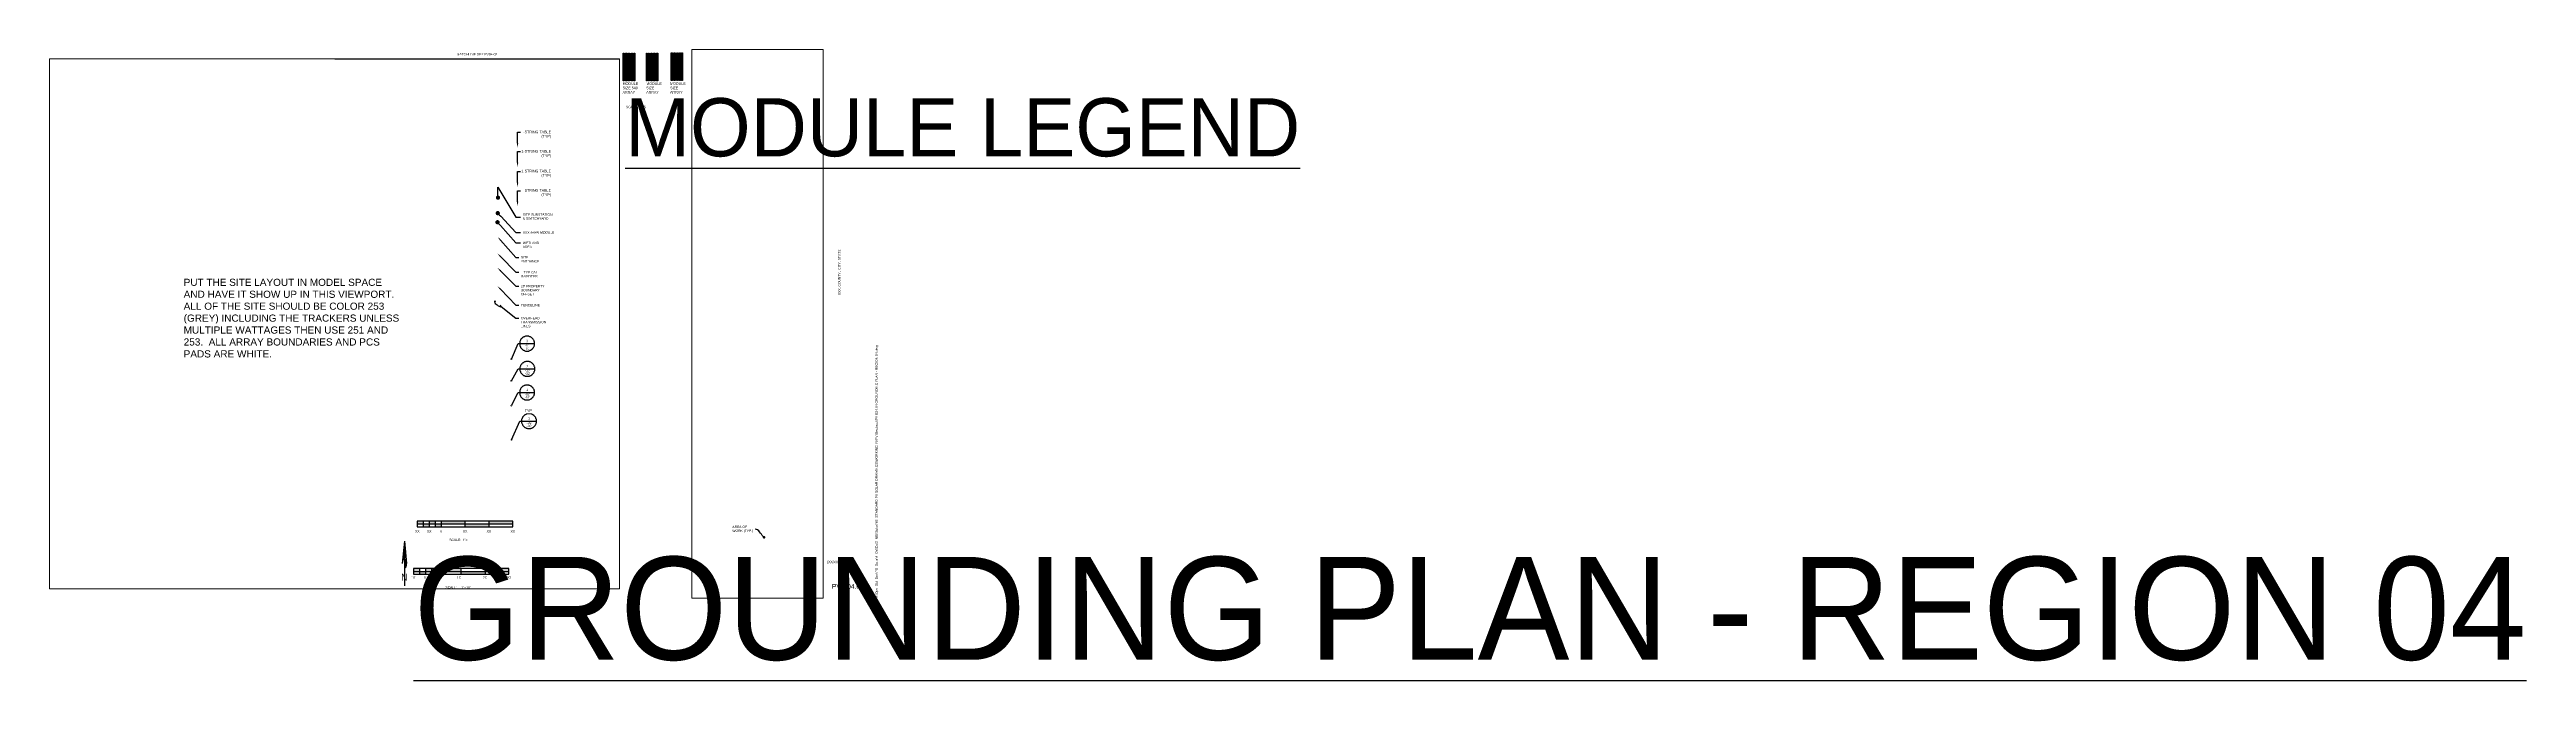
# Paper-space layout 'PV.E04.04 GROUNDING PLAN - REGION 04' of a CAD drawing. Header units: feet. Extents: x 0 to 104, y -3 to 23.
import ezdxf
from ezdxf import colors
from ezdxf.entities.mleader import LeaderData, LeaderLine
from ezdxf.enums import TextEntityAlignment as Align
from ezdxf.math import Vec2, Vec3

# ---------------------------------------------------------------- set-up
doc = ezdxf.new("R2018")
doc.units = ezdxf.units.FT
doc.header["$MEASUREMENT"] = 0
doc.set_wipeout_variables(frame=1)
doc.linetypes.add('PHANTOM', pattern=[0.5, 0.25, -0.05, 0.05, -0.05, 0.05, -0.05])
for name, color, linetype in [('G-ANNO-TEXT', 1, 'Continuous'), ('G-ANNO-TTBL', 1, 'Continuous'), ('G-MATC-LINE', 6, 'PHANTOM'), ('JINKO 535', 253, 'Continuous'), ('JINKO 540', 250, 'Continuous'), ('RISEN', 251, 'Continuous')]:
    doc.layers.add(name, color=color, linetype=linetype)
doc.layers.add('G-NPLT', color=67, linetype='Continuous', plot=False)
doc.layers.add('VP', color=31, linetype='Continuous', plot=False)
doc.styles.add('NEI-A', font='arial.ttf')
doc.styles.get("Standard").update_dxf_attribs({"font": 'arial.ttf'})

# ---------------------------------------------------------------- blocks, each defined once
blk = doc.blocks.new('_Dot')
at = {"color": 0, "linetype": 'ByBlock', "lineweight": -2}
blk.add_line((-0.5, 0), (-1, 0), dxfattribs=at)
at = {"color": 0, "linetype": 'ByBlock', "const_width": 0.5}
blk.add_lwpolyline([(-0.25, 0, 1), (0.25, 0, 1)], format="xyb", close=True, dxfattribs=at)
blk = doc.blocks.new('Equipment Callout Arrowhead')
at = {"color": 0}
blk.add_ellipse((0, 0), major_axis=(0.99, 0), ratio=0.28679, start_param=-0.799881, end_param=3.941473, dxfattribs=at)
blk = doc.blocks.new('NEI-DETAILCALLOUT')
at = {"transparency": 16777216}
blk.add_wipeout([(-0.31, -0.01), (-0.31, -0.03), (-0.31, -0.05), (-0.31, -0.07), (-0.3, -0.09), (-0.29, -0.11), (-0.29, -0.12), (-0.28, -0.14), (-0.27, -0.16), (-0.26, -0.18), (-0.25, -0.19), (-0.23, -0.21), (-0.22, -0.22), (-0.21, -0.23), (-0.19, -0.25), (-0.18, -0.26), (-0.16, -0.27), (-0.14, -0.28), (-0.12, -0.29), (-0.11, -0.29), (-0.09, -0.3), (-0.07, -0.31), (-0.05, -0.31), (-0.03, -0.31), (-0.01, -0.31), (0.01, -0.31), (0.03, -0.31), (0.05, -0.31), (0.07, -0.31), (0.09, -0.3), (0.11, -0.29), (0.12, -0.29), (0.14, -0.28), (0.16, -0.27), (0.18, -0.26), (0.19, -0.25), (0.21, -0.23), (0.22, -0.22), (0.23, -0.21), (0.25, -0.19), (0.26, -0.18), (0.27, -0.16), (0.28, -0.14), (0.29, -0.12), (0.29, -0.11), (0.3, -0.09), (0.31, -0.07), (0.31, -0.05), (0.31, -0.03), (0.31, -0.01), (0.31, 0.01), (0.31, 0.03), (0.31, 0.05), (0.31, 0.07), (0.3, 0.09), (0.29, 0.11), (0.29, 0.12), (0.28, 0.14), (0.27, 0.16), (0.26, 0.18), (0.25, 0.19), (0.23, 0.21), (0.22, 0.22), (0.21, 0.23), (0.19, 0.25), (0.18, 0.26), (0.16, 0.27), (0.14, 0.28), (0.12, 0.29), (0.11, 0.29), (0.09, 0.3), (0.07, 0.31), (0.05, 0.31), (0.03, 0.31), (0.01, 0.31), (-0.01, 0.31), (-0.03, 0.31), (-0.05, 0.31), (-0.07, 0.31), (-0.09, 0.3), (-0.11, 0.29), (-0.12, 0.29), (-0.14, 0.28), (-0.16, 0.27), (-0.18, 0.26), (-0.19, 0.25), (-0.21, 0.23), (-0.22, 0.22), (-0.23, 0.21), (-0.25, 0.19), (-0.26, 0.18), (-0.27, 0.16), (-0.28, 0.14), (-0.29, 0.12), (-0.29, 0.11), (-0.3, 0.09), (-0.31, 0.07), (-0.31, 0.05), (-0.31, 0.03), (-0.31, 0.01)], dxfattribs=at)
blk.add_line((-0.31, 0), (0.31, 0), dxfattribs=at)
at = {"transparency": 16777216, "flags": 128}
blk.add_lwpolyline([(-0.31, -0.01), (-0.31, -0.03), (-0.31, -0.05), (-0.31, -0.07), (-0.3, -0.09), (-0.29, -0.11), (-0.29, -0.12), (-0.28, -0.14), (-0.27, -0.16), (-0.26, -0.18), (-0.25, -0.19), (-0.23, -0.21), (-0.22, -0.22), (-0.21, -0.23), (-0.19, -0.25), (-0.18, -0.26), (-0.16, -0.27), (-0.14, -0.28), (-0.12, -0.29), (-0.11, -0.29), (-0.09, -0.3), (-0.07, -0.31), (-0.05, -0.31), (-0.03, -0.31), (-0.01, -0.31), (0.01, -0.31), (0.03, -0.31), (0.05, -0.31), (0.07, -0.31), (0.09, -0.3), (0.11, -0.29), (0.12, -0.29), (0.14, -0.28), (0.16, -0.27), (0.18, -0.26), (0.19, -0.25), (0.21, -0.23), (0.22, -0.22), (0.23, -0.21), (0.25, -0.19), (0.26, -0.18), (0.27, -0.16), (0.28, -0.14), (0.29, -0.12), (0.29, -0.11), (0.3, -0.09), (0.31, -0.07), (0.31, -0.05), (0.31, -0.03), (0.31, -0.01), (0.31, 0.01), (0.31, 0.03), (0.31, 0.05), (0.31, 0.07), (0.3, 0.09), (0.29, 0.11), (0.29, 0.12), (0.28, 0.14), (0.27, 0.16), (0.26, 0.18), (0.25, 0.19), (0.23, 0.21), (0.22, 0.22), (0.21, 0.23), (0.19, 0.25), (0.18, 0.26), (0.16, 0.27), (0.14, 0.28), (0.12, 0.29), (0.11, 0.29), (0.09, 0.3), (0.07, 0.31), (0.05, 0.31), (0.03, 0.31), (0.01, 0.31), (-0.01, 0.31), (-0.03, 0.31), (-0.05, 0.31), (-0.07, 0.31), (-0.09, 0.3), (-0.11, 0.29), (-0.12, 0.29), (-0.14, 0.28), (-0.16, 0.27), (-0.18, 0.26), (-0.19, 0.25), (-0.21, 0.23), (-0.22, 0.22), (-0.23, 0.21), (-0.25, 0.19), (-0.26, 0.18), (-0.27, 0.16), (-0.28, 0.14), (-0.29, 0.12), (-0.29, 0.11), (-0.3, 0.09), (-0.31, 0.07), (-0.31, 0.05), (-0.31, 0.03), (-0.31, 0.01)], close=True, dxfattribs=at)
at = {"transparency": 16777216, "style": 'NEI-A'}
blk.add_attdef('VIEWNUMBER', text='', height=0.1, dxfattribs=at).set_placement((0, 0.03), align=Align.BOTTOM_CENTER)
for p in [(0, -0.02), (0, -0.15)]:
    blk.add_attdef('SHEETNUMBER', text='', height=0.1, dxfattribs=at).set_placement(p, align=Align.TOP_CENTER)
blk = doc.blocks.new('_DotSmall')
at = {"color": 0, "linetype": 'ByBlock', "const_width": 0.5}
blk.add_lwpolyline([(-0.0625, 0, 1), (0.0625, 0, 1)], format="xyb", close=True, dxfattribs=at)
blk = doc.blocks.new('1P87@52DEG F TR ID3 PVBlock')
blk.add_lwpolyline([(-7, 6), (0, 6), (0, -328), (-7, -328)], close=True)
blk = doc.blocks.new('TITLE NAME')
at = {"lineweight": 30, "flags": 104}
blk.add_attdef('TITLE_NAME', text='', height=0.25, dxfattribs=at).set_placement((-0.03, 0.21), align=Align.BOTTOM_LEFT)
at = {"style": 'NEI-A'}
for tag, p in [('SCALE:', (0, 0)), ('1"_=_', (0.56, 0))]:
    blk.add_attdef(tag, text='', height=0.1, dxfattribs=at).set_placement(p, align=Align.BOTTOM_LEFT)
blk = doc.blocks.new('TITLE NAME W_O SCALE')
at = {"lineweight": 30, "flags": 104}
blk.add_attdef('TITLE_NAME', text='', height=0.2, dxfattribs=at).set_placement((-0.03, 0.21), align=Align.BOTTOM_LEFT)
at = {"style": 'NEI-A'}
for tag, p in [('SCALE:', (0, 0)), ('1"_=_', (0.56, 0))]:
    blk.add_attdef(tag, text='', height=0.1, dxfattribs=at).set_placement(p, align=Align.BOTTOM_LEFT)
blk = doc.blocks.new('SUB_BLOCK-SCALE_1')
h = blk.add_hatch(color=256)
h.dxf.hatch_style = 1
h.paths.add_polyline_path([(-2, 0.12), (-2, 0), (-1.75, 0), (-1.75, 0.12)])
h.paths.add_polyline_path([(-1.75, 0), (-1.75, -0.12), (-1.5, -0.12), (-1.5, 0)])
h.paths.add_polyline_path([(-1.25, 0.12), (-1.5, 0.12), (-1.5, 0), (-1.25, 0)])
h.paths.add_polyline_path([(-1.25, 0), (-1.25, -0.12), (-1, -0.12), (-1, 0)])
h.paths.add_polyline_path([(0, 0), (0, 0.12), (-1, 0.12), (-1, 0)])
h.paths.add_polyline_path([(1, -0.12), (1, 0), (0, 0), (0, -0.12)])
h.paths.add_polyline_path([(1, 0.12), (1, 0), (2, 0), (2, 0.12)])
for p, q in [((-2, 0), (2, 0)), ((-1.75, 0.12), (-1.75, -0.12)), ((-1.5, 0.12), (-1.5, -0.12)), ((-1.25, 0.12), (-1.25, -0.12)), ((-1, 0.12), (-1, -0.12)), ((0, -0.12), (0, 0.12))]:
    blk.add_line(p, q)
at = {"color": 0, "linetype": 'ByBlock', "lineweight": -2}
blk.add_line((1, 0.12), (1, -0.12), dxfattribs=at)
blk.add_lwpolyline([(-2, 0.12), (-2, -0.12), (2, -0.12), (2, 0.12)], close=True, dxfattribs=at)
at = {"insert": (-0.66, -0.67), "char_height": 0.1, "width": 0.4822, "attachment_point": 4, "style": 'NEI-A'}
blk.add_mtext('\\pxql;SCALE:', dxfattribs=at)
at = {"linetype": 'ByBlock', "lineweight": -2, "style": 'NEI-A', "flags": 8}
for tag, p in [('#1', (-2, -0.26)), ('#2', (-1.5, -0.26)), ('#3', (-1, -0.26)), ('#4', (0, -0.26)), ('#5', (1, -0.26)), ('#6', (2, -0.26))]:
    blk.add_attdef(tag, text='', height=0.1, dxfattribs=at).set_placement(p, align=Align.MIDDLE_CENTER)
blk.add_attdef('SCALE', text='', height=0.1, dxfattribs=at).set_placement((0, -0.67), align=Align.MIDDLE_LEFT)
blk = doc.blocks.new('*U17')
ref = blk.add_blockref('SUB_BLOCK-SCALE_1', (0, 0))
ref.add_attrib('#1', "10'", dxfattribs={"linetype": 'ByBlock', "lineweight": -2, "height": 0.1, "style": 'NEI-A', "flags": 8}).set_placement((-2, -0.26), align=Align.MIDDLE)
ref.add_attrib('#2', "5'", dxfattribs={"linetype": 'ByBlock', "lineweight": -2, "height": 0.1, "style": 'NEI-A', "flags": 8}).set_placement((-1.5, -0.26), align=Align.MIDDLE)
ref.add_attrib('#3', '0', dxfattribs={"linetype": 'ByBlock', "lineweight": -2, "height": 0.1, "style": 'NEI-A', "flags": 8}).set_placement((-1, -0.26), align=Align.MIDDLE)
ref.add_attrib('#4', "10'", dxfattribs={"linetype": 'ByBlock', "lineweight": -2, "height": 0.1, "style": 'NEI-A', "flags": 8}).set_placement((-0.09, -0.26), align=Align.MIDDLE)
ref.add_attrib('#5', "20'", dxfattribs={"linetype": 'ByBlock', "lineweight": -2, "height": 0.1, "style": 'NEI-A', "flags": 8}).set_placement((1, -0.26), align=Align.MIDDLE)
ref.add_attrib('#6', "30'", dxfattribs={"linetype": 'ByBlock', "lineweight": -2, "height": 0.1, "style": 'NEI-A', "flags": 8}).set_placement((2, -0.26), align=Align.MIDDLE)
ref.add_attrib('SCALE', '1"=10\'', dxfattribs={"linetype": 'ByBlock', "lineweight": -2, "height": 0.1, "style": 'NEI-A', "flags": 8}).set_placement((0, -0.67), align=Align.MIDDLE_LEFT)
blk = doc.blocks.new('NORTH ARROW VERTICAL')
h = blk.add_hatch(color=0)
h.paths.add_polyline_path([(-0.029, 0.337, -0.067391), (-0.022, 0.357, -0.104279), (-0.011, 0.371, -0.174286), (0, 0.375), (0, 0.625)])
h.paths.add_polyline_path([(0.031, 0.312), (0.029, 0.337, 0.067391), (0.022, 0.357, 0.104279), (0.011, 0.371, 0.174286), (0, 0.375), (0, 0.25, 0.174286), (0.011, 0.254, 0.104279), (0.022, 0.268, 0.065115), (0.029, 0.287, 0.051264)])
at = {"color": 0}
for p, q in [((0, 0.625), (-0.031, 0.312)), ((0, 0.625), (0.031, 0.312)), ((0, 0.625), (0, 0.375)), ((0, 0.375), (0, 0.25)), ((0, 0.25), (0, 0))]:
    blk.add_line(p, q, dxfattribs=at)
for points in [[(0, 0.375, 0.174286), (-0.011, 0.371, 0.104279), (-0.022, 0.357, 0.065115), (-0.029, 0.338, 0.051264), (-0.031, 0.312, 0.051264)], [(0.031, 0.312, 0.051264), (0.029, 0.338, 0.065115), (0.022, 0.357, 0.104279), (0.011, 0.371, 0.174286), (0, 0.375, 0.174286)], [(0, 0.25, 0.174286), (0.011, 0.254, 0.104279), (0.022, 0.268, 0.065115), (0.029, 0.287, 0.051264), (0.031, 0.312, 0.051264)]]:
    blk.add_lwpolyline(points, format="xyb", dxfattribs=at)
at = {"color": 0, "style": 'NEI-A', "width": 0.85}
blk.add_text('N', height=0.1, dxfattribs=at).set_placement((0, 0.122), align=Align.MIDDLE)

psp = doc.layouts.new('PV.E04.04 GROUNDING PLAN - REGION 04')

# ---------------------------------------------------------------- linework, layer by layer
at = {"layer": 'G-ANNO-TEXT', "const_width": 0.0025}
for points in [[(24.04, 22.86), (24.52, 22.86), (24.52, 21.69), (24.04, 21.69)], [(25.01, 22.86), (25.49, 22.86), (25.49, 21.69), (25.01, 21.69)], [(26.04, 22.87), (26.53, 22.87), (26.53, 21.71), (26.04, 21.71)]]:
    psp.add_lwpolyline(points, close=True, dxfattribs=at)
at = {"layer": 'G-MATC-LINE', "const_width": 0.0625}
psp.add_lwpolyline([(23.88, 22.61), (11.94, 22.61)], dxfattribs=at)

# ---------------------------------------------------------------- block references
at = {"layer": 'G-ANNO-TEXT'}
ref = psp.add_blockref('TITLE NAME', (24.15, 20.46), dxfattribs=at)
lines = psp.add_mtext('{\\LMODULE LEGEND}', dxfattribs={"layer": '0', "insert": (24.12, 20.97), "char_height": 2.4399, "attachment_point": 1})
ref.add_attrib('TITLE_NAME', '', (24.12, 20.97)).embed_mtext(lines)
ref.add_attrib('SCALE:', 'SCALE:', dxfattribs={"layer": '0', "height": 0.1, "style": 'NEI-A'}).set_placement((24.15, 20.52), align=Align.BOTTOM_LEFT)
ref.add_attrib('1"_=_', 'NTS', dxfattribs={"layer": '0', "height": 0.1, "style": 'NEI-A'}).set_placement((24.71, 20.52), align=Align.BOTTOM_LEFT)
at = {"layer": 'JINKO 535', "xscale": 0.003472222222222222, "yscale": 0.003472222222222222, "zscale": 0.003472222222222222}
for p in [(25.04, 22.83), (25.1, 22.83), (25.17, 22.83), (25.23, 22.83), (25.3, 22.83), (25.36, 22.83), (25.43, 22.83), (25.49, 22.83)]:
    psp.add_blockref('1P87@52DEG F TR ID3 PVBlock', p, dxfattribs=at)
at = {"layer": 'JINKO 540', "xscale": 0.003472222222222222, "yscale": 0.003472222222222222, "zscale": 0.003472222222222222}
for p in [(26.07, 22.85), (26.13, 22.85), (26.2, 22.85), (26.26, 22.85), (26.33, 22.85), (26.39, 22.85), (26.46, 22.85), (26.52, 22.85)]:
    psp.add_blockref('1P87@52DEG F TR ID3 PVBlock', p, dxfattribs=at)
at = {"layer": 'RISEN', "xscale": 0.003472222222222222, "yscale": 0.003472222222222222, "zscale": 0.003472222222222222}
for p in [(24.06, 22.83), (24.13, 22.83), (24.19, 22.83), (24.26, 22.83), (24.32, 22.83), (24.39, 22.83), (24.45, 22.83), (24.52, 22.83)]:
    psp.add_blockref('1P87@52DEG F TR ID3 PVBlock', p, dxfattribs=at)

# ---------------------------------------------------------------- texts
at = {"layer": 'G-ANNO-TEXT', "insert": (17.91, 22.81), "char_height": 0.1, "attachment_point": 5, "style": 'NEI-A'}
psp.add_mtext_dynamic_manual_height_columns('MATCHLINE SEE PV04-02', width=3.1385, gutter_width=0.547, heights=[0], dxfattribs=at)
at = {"layer": 'G-ANNO-TEXT', "char_height": 0.1094, "width": 0.6841, "attachment_point": 4, "style": 'NEI-A'}
for s, insert in [('MODULE SIZE 540 ARRAY', (24.01, 21.4)), ('MODULE SIZE   ARRAY', (25, 21.4)), ('MODULE SIZE   ARRAY', (26, 21.4))]:
    psp.add_mtext(s, dxfattribs=dict(at, insert=insert))
at = {"layer": 'G-ANNO-TTBL', "style": 'NEI-A'}
psp.add_text('XXX, COUNTY , CITY, STATE', height=0.1, rotation=90, dxfattribs=at).set_placement((33.1, 13.67), align=Align.MIDDLE)
at = {"layer": 'G-ANNO-TTBL', "insert": (34.6, 0), "char_height": 0.1, "width": 13.9717, "attachment_point": 1, "rotation": 90, "style": 'NEI-A'}
psp.add_mtext('H:\\\\Ops_Std_Dev\\\\PS_Solar\\\\4_DWGs\\\\2_NEI\\\\Solar\\\\NEI STANDARD PV SOLAR DRAWINGS\\\\WORKING IN\\\\PV Electrical\\\\PV.E04.04 GROUNDING PLAN - REGION 04.dwg', dxfattribs=at)
at = {"layer": 'G-ANNO-TTBL', "style": 'NEI-A'}
for s, width, insert, char_height, attachment_point in [('[XX/XX/XX]', 0.8548, (32.59, 1.51), 0.1, 4), ('[XXXX.XXX]', 0.8548, (33.51, 1.2), 0.1, 5), ('PV.E04.04', 1.7218, (33.45, 0.5), 0.2, 5)]:
    psp.add_mtext_dynamic_manual_height_columns(s, width=width, gutter_width=0.5, heights=[0], dxfattribs=dict(at, insert=insert, char_height=char_height, attachment_point=attachment_point))
at = {"layer": 'G-NPLT', "insert": (5.62, 13.4), "char_height": 0.3, "width": 9.1702, "attachment_point": 1, "style": 'NEI-A'}
psp.add_mtext('PUT THE SITE LAYOUT IN MODEL SPACE AND HAVE IT SHOW UP IN THIS VIEWPORT. ALL OF THE SITE SHOULD BE COLOR 253 (GREY) INCLUDING THE TRACKERS UNLESS MULTIPLE WATTAGES THEN USE 251 AND 253.  ALL ARRAY BOUNDARIES AND PCS PADS ARE WHITE. ', dxfattribs=at)
psp.add_mtext('PUT THE SITE LAYOUT IN MODEL SPACE AND HAVE IT SHOW UP IN THIS VIEWPORT. ALL OF THE SITE SHOULD BE COLOR 253 (GREY) INCLUDING THE TRACKERS UNLESS MULTIPLE WATTAGES THEN USE 251 AND 253.  ALL ARRAY BOUNDARIES AND PCS PADS ARE WHITE. ', dxfattribs=at)

# ---------------------------------------------------------------- leaders
at = {"layer": 'G-ANNO-TEXT'}
ml = psp.add_multileader_mtext('Standard', dxfattribs=at)
ml.set_content('\\pxsm1;TYPICAL INVERTER', color=256, style='NEI-A')
ml.set_leader_properties()
ml.build(insert=Vec2(0, 0))
ml.multileader.update_dxf_attribs({"dogleg_length": 0.125, "arrow_head_size": 0.18})
ctx = ml.context
ctx.base_point, ctx.char_height, ctx.arrow_head_size, ctx.landing_gap_size, ctx.plane_origin = Vec3(19.66, 13.67), 0.1, 0.18, 0.09, Vec3(22.91, 21.94)
ctx.text_align_type = 2
notes = []
notes.append((ctx, [(0, (1, 1, 0), (19.54, 13.67), (1, 0), 0.125, [(1, [(18.77, 14.46)], 0, [])])]))
ctx.mtext.insert, ctx.mtext.width, ctx.mtext.alignment, ctx.mtext.flow_direction = Vec3(20.45, 13.72), 0.8661, 3, 5
ml = psp.add_multileader_mtext('Standard', dxfattribs=at)
ml.set_content("\\pxsm1,ql;20' PROPERTY BOUNDARY\\POFFSET", color=256, style='NEI-A')
ml.set_leader_properties()
ml.build(insert=Vec2(0, 0))
ml.multileader.update_dxf_attribs({"dogleg_length": 0.125, "arrow_head_size": 0.18})
ctx = ml.context
ctx.base_point, ctx.char_height, ctx.arrow_head_size, ctx.landing_gap_size, ctx.plane_origin = Vec3(19.66, 13.09), 0.1, 0.18, 0.09, Vec3(15.52, 21.5)
notes.append((ctx, [(1, (1, 1, 0), (19.54, 13.09), (1, 0), 0.125, [(1, [(18.77, 13.86)], 0, [])])]))
ctx.mtext.insert, ctx.mtext.width, ctx.mtext.flow_direction = Vec3(19.75, 13.14), 1.0823, 5
ml = psp.add_multileader_mtext('Standard', dxfattribs=at)
ml.set_content('OVERHEAD TRANSMISSION LINES', color=256, style='NEI-A')
ml.set_leader_properties()
ml.set_arrow_properties(name='Equipment Callout Arrowhead')
ml.build(insert=Vec2(0, 0))
ml.multileader.update_dxf_attribs({"dogleg_length": 0.125, "arrow_head_size": 0.18})
ctx = ml.context
ctx.base_point, ctx.char_height, ctx.arrow_head_size, ctx.landing_gap_size, ctx.plane_origin = Vec3(19.66, 11.75), 0.1, 0.18, 0.09, Vec3(17.47, 10.51)
notes.append((ctx, [(0, (1, 1, 0), (19.54, 11.75), (1, 0), 0.125, [(0, [(18.78, 12.34)], 0, [])])]))
ctx.mtext.insert, ctx.mtext.width, ctx.mtext.flow_direction = Vec3(19.75, 11.8), 0.8947, 5
ml = psp.add_multileader_mtext('Standard', dxfattribs=at)
ml.set_content('\\pxsm1;FENCELINE', color=256, style='NEI-A')
ml.set_leader_properties()
ml.build(insert=Vec2(0, 0))
ml.multileader.update_dxf_attribs({"dogleg_length": 0.125, "arrow_head_size": 0.18})
ctx = ml.context
ctx.base_point, ctx.char_height, ctx.arrow_head_size, ctx.landing_gap_size, ctx.plane_origin = Vec3(19.67, 12.29), 0.1, 0.18, 0.09, Vec3(17.06, 19.72)
notes.append((ctx, [(1, (1, 1, 0), (19.54, 12.29), (1, 0), 0.125, [(1, [(18.77, 13.09)], 0, [])])]))
ctx.mtext.insert, ctx.mtext.width, ctx.mtext.flow_direction = Vec3(19.76, 12.34), 0.8661, 5
ml = psp.add_multileader_block('Standard', dxfattribs=at)
ml.set_content('NEI-DETAILCALLOUT', color=256)
ml.set_attribute('VIEWNUMBER', '3', width=0)
ml.set_attribute('SHEETNUMBER', 'PV17', width=0)
ml.set_attribute('SHEETNUMBER', '-01', width=0)
ml.set_leader_properties(color=256, linetype='ByLayer', lineweight=-1)
ml.set_arrow_properties(name='DOTSMALL')
ml.build(insert=Vec2(0, 0))
ml.multileader.update_dxf_attribs({"text_right_attachment_type": 6, "dogleg_length": 0.0625, "arrow_head_size": 0.125})
ctx = ml.context
ctx.base_point, ctx.char_height, ctx.arrow_head_size, ctx.landing_gap_size, ctx.plane_origin = Vec3(19.69, 10.68), 0.1, 0.125, 0.09, Vec3(21.48, 9.88)
ctx.right_attachment = 6
notes.append((ctx, [(0, (1, 1, 0), (19.63, 10.68), (1, 0), 0.0625, [(0, [(19.35, 10.03)], 0, [])])]))
ctx.block.insert = Vec3(20.01, 10.68)
ml = psp.add_multileader_block('Standard', dxfattribs=at)
ml.set_content('NEI-DETAILCALLOUT', color=256)
ml.set_attribute('VIEWNUMBER', '2', width=0)
ml.set_attribute('SHEETNUMBER', 'PV17', width=0)
ml.set_attribute('SHEETNUMBER', '-02', width=0)
ml.set_leader_properties(color=256, linetype='ByLayer', lineweight=-1)
ml.set_arrow_properties(name='DOTSMALL')
ml.build(insert=Vec2(0, 0))
ml.multileader.update_dxf_attribs({"text_right_attachment_type": 6, "dogleg_length": 0.0625, "arrow_head_size": 0.125})
ctx = ml.context
ctx.base_point, ctx.char_height, ctx.arrow_head_size, ctx.landing_gap_size, ctx.plane_origin = Vec3(19.71, 9.62), 0.1, 0.125, 0.09, Vec3(20.89, 8.27)
ctx.right_attachment = 6
notes.append((ctx, [(0, (1, 1, 0), (19.64, 9.62), (1, 0), 0.0625, [(0, [(19.35, 9.12)], 0, [])])]))
ctx.block.insert = Vec3(20.02, 9.62)
ml = psp.add_multileader_block('Standard', dxfattribs=at)
ml.set_content('NEI-DETAILCALLOUT', color=256)
ml.set_attribute('VIEWNUMBER', '1', width=0)
ml.set_attribute('SHEETNUMBER', 'PV17', width=0)
ml.set_attribute('SHEETNUMBER', '-02', width=0)
ml.set_leader_properties(color=256, linetype='ByLayer', lineweight=-1)
ml.set_arrow_properties(name='DOTSMALL')
ml.build(insert=Vec2(0, 0))
ml.multileader.update_dxf_attribs({"text_right_attachment_type": 6, "dogleg_length": 0.0625, "arrow_head_size": 0.125})
ctx = ml.context
ctx.base_point, ctx.char_height, ctx.arrow_head_size, ctx.landing_gap_size, ctx.plane_origin = Vec3(19.7, 8.63), 0.1, 0.125, 0.09, Vec3(20.45, 7.02)
ctx.right_attachment = 6
notes.append((ctx, [(0, (1, 1, 0), (19.64, 8.63), (1, 0), 0.0625, [(0, [(19.35, 8.08)], 0, [])])]))
ctx.block.insert = Vec3(20.01, 8.63)
ml = psp.add_multileader_block('Standard', dxfattribs=at)
ml.set_content('NEI-DETAILCALLOUT', color=256)
ml.set_attribute('VIEWNUMBER', '1', width=0)
ml.set_attribute('SHEETNUMBER', 'PV17', width=0)
ml.set_attribute('SHEETNUMBER', '-02', width=0)
ml.set_leader_properties(color=256, linetype='ByLayer', lineweight=-1)
ml.set_arrow_properties(name='DOTSMALL')
ml.build(insert=Vec2(0, 0))
ml.multileader.update_dxf_attribs({"text_right_attachment_type": 6, "dogleg_length": 0.0625, "arrow_head_size": 0.125})
ctx = ml.context
ctx.base_point, ctx.char_height, ctx.arrow_head_size, ctx.landing_gap_size, ctx.plane_origin = Vec3(19.78, 7.43), 0.1, 0.125, 0.09, Vec3(18.78, 5.84)
ctx.right_attachment = 6
notes.append((ctx, [(0, (1, 1, 0), (19.71, 7.43), (1, 0), 0.0625, [(0, [(19.36, 6.65)], 0, [])])]))
ctx.block.insert = Vec3(20.09, 7.43)
ml = psp.add_multileader_mtext('Standard', dxfattribs=at)
ml.set_content('AREA OF WORK (TYP.)', color=256, style='NEI-A')
ml.set_leader_properties()
ml.set_arrow_properties(name='DOT')
ml.build(insert=Vec2(0, 0))
ml.multileader.update_dxf_attribs({"leader_type": 2, "text_right_attachment_type": 2, "dogleg_length": 0.1, "arrow_head_size": 0.05})
ctx = ml.context
ctx.base_point, ctx.char_height, ctx.arrow_head_size, ctx.landing_gap_size, ctx.plane_origin = Vec3(28.52, 2.99), 0.1001, 0.05, 0.09, Vec3(22.14, 1.64)
ctx.right_attachment = 2
notes.append((ctx, [(1, (1, 1, 0), (29.67, 2.9), (-1, 0), 0.1, [(1, [(29.94, 2.56)], 0, [])])]))
ctx.mtext.insert, ctx.mtext.width, ctx.mtext.flow_direction = Vec3(28.61, 3.05), 0.978, 5
ctx.mtext.has_bg_fill, ctx.mtext.bg_color, ctx.mtext.bg_scale_factor, ctx.mtext.bg_transparency, ctx.mtext.use_window_bg_color = 1, -1027028792, 1.5, 0, 1
for ctx, leaders in notes:
    for number, flags, end, landing, length, lines in leaders:
        leader = LeaderData()
        leader.index, (leader.has_last_leader_line, leader.has_dogleg_vector, leader.attachment_direction) = number, flags
        leader.last_leader_point, leader.dogleg_vector, leader.dogleg_length = Vec3(end), Vec3(landing), length
        for number, points, colour, breaks in lines:
            line = LeaderLine()
            line.index, line.vertices, line.color, line.breaks = number, Vec3.list(points), colors.encode_raw_color(colour), breaks
            leader.lines.append(line)
        ctx.leaders.append(leader)

# ---------------------------------------------------------------- next in the draw order: linework, layer by layer
at = {"layer": 'G-ANNO-TEXT', "const_width": 0.0483, "flags": 128}
psp.add_lwpolyline([(29.91, 2.56, 1), (29.97, 2.56, 1)], format="xyb", close=True, dxfattribs=at)

# ---------------------------------------------------------------- next in the draw order: leaders
at = {"layer": 'G-ANNO-TEXT'}
ml = psp.add_multileader_mtext('Standard', dxfattribs=at)
ml.set_content('WETLAND AREA', color=256, style='NEI-A')
ml.set_leader_properties()
ml.set_arrow_properties(name='DOT')
ml.build(insert=Vec2(0, 0))
ml.multileader.update_dxf_attribs({"dogleg_length": 0.2, "arrow_head_size": 0.18})
ctx = ml.context
ctx.base_point, ctx.char_height, ctx.arrow_head_size, ctx.landing_gap_size, ctx.plane_origin = Vec3(19.74, 14.9), 0.1, 0.18, 0.09, Vec3(-19.6, -41.2)
notes = []
notes.append((ctx, [(0, (1, 1, 0), (19.54, 14.9), (1, 0), 0.2, [(0, [(18.77, 15.77)], 0, [])])]))
ctx.mtext.insert, ctx.mtext.width, ctx.mtext.flow_direction = Vec3(19.83, 14.95), 0.4557, 5
ctx.mtext.has_bg_fill, ctx.mtext.bg_color, ctx.mtext.bg_scale_factor, ctx.mtext.bg_transparency, ctx.mtext.use_window_bg_color = 1, -1027028792, 1.5, 0, 1
ml = psp.add_multileader_mtext('Standard', dxfattribs=at)
ml.set_content('TYP', color=256, style='NEI-A')
ml.set_leader_properties()
ml.build(insert=Vec2(0, 0))
ml.multileader.update_dxf_attribs({"dogleg_length": 0.2, "arrow_head_size": 0.18})
ctx = ml.context
ctx.base_point, ctx.char_height, ctx.arrow_head_size, ctx.landing_gap_size, ctx.plane_origin = Vec3(19.83, 7.87), 0.109, 0.18, 0.09, Vec3(-17.89, -49.14)
ctx.text_align_type = 2
notes.append((ctx, [(0, (0, 0, 0), (0, 0), (1, 0), 1, [])]))
ctx.mtext.insert, ctx.mtext.width, ctx.mtext.alignment, ctx.mtext.flow_direction = Vec3(20.21, 7.92), 0.2917, 3, 5
ctx.mtext.has_bg_fill, ctx.mtext.bg_color, ctx.mtext.bg_scale_factor, ctx.mtext.bg_transparency, ctx.mtext.use_window_bg_color = 1, -1027028792, 1.5, 0, 1
for ctx, leaders in notes:
    for number, flags, end, landing, length, lines in leaders:
        leader = LeaderData()
        leader.index, (leader.has_last_leader_line, leader.has_dogleg_vector, leader.attachment_direction) = number, flags
        leader.last_leader_point, leader.dogleg_vector, leader.dogleg_length = Vec3(end), Vec3(landing), length
        for number, points, colour, breaks in lines:
            line = LeaderLine()
            line.index, line.vertices, line.color, line.breaks = number, Vec3.list(points), colors.encode_raw_color(colour), breaks
            leader.lines.append(line)
        ctx.leaders.append(leader)

# ---------------------------------------------------------------- next in the draw order: viewports
at = {"layer": 'VP'}
psp.add_viewport(center=(29.66, 11.51), size=(5.5, 23.011), view_center_point=(46.38, 5.17), view_height=23.011, dxfattribs=at)

# ---------------------------------------------------------------- next in the draw order: block references
at = {"layer": 'G-ANNO-TEXT'}
ref = psp.add_blockref('SUB_BLOCK-SCALE_1', (17.41, 3.12), dxfattribs=at)
ref.add_attrib('#1', 'XX', dxfattribs={"layer": '0', "linetype": 'ByBlock', "lineweight": -2, "height": 0.1, "style": 'NEI-A'}).set_placement((15.41, 2.86), align=Align.TOP_CENTER)
ref.add_attrib('#2', 'XX', dxfattribs={"layer": '0', "linetype": 'ByBlock', "lineweight": -2, "height": 0.1, "style": 'NEI-A'}).set_placement((15.91, 2.86), align=Align.TOP_CENTER)
ref.add_attrib('#3', '0', dxfattribs={"layer": '0', "linetype": 'ByBlock', "lineweight": -2, "height": 0.1, "style": 'NEI-A'}).set_placement((16.41, 2.86), align=Align.TOP_CENTER)
ref.add_attrib('#4', 'XX', dxfattribs={"layer": '0', "linetype": 'ByBlock', "lineweight": -2, "height": 0.1, "style": 'NEI-A'}).set_placement((17.41, 2.86), align=Align.TOP_CENTER)
ref.add_attrib('#5', 'XX', dxfattribs={"layer": '0', "linetype": 'ByBlock', "lineweight": -2, "height": 0.1, "style": 'NEI-A'}).set_placement((18.41, 2.86), align=Align.TOP_CENTER)
ref.add_attrib('#6', 'XX', dxfattribs={"layer": '0', "linetype": 'ByBlock', "lineweight": -2, "height": 0.1, "style": 'NEI-A'}).set_placement((19.41, 2.86), align=Align.TOP_CENTER)
ref.add_attrib('SCALE', '1"=', dxfattribs={"layer": '0', "linetype": 'ByBlock', "lineweight": -2, "height": 0.1, "style": 'NEI-A'}).set_placement((17.41, 2.45), align=Align.MIDDLE)
at = {"layer": 'G-ANNO-TEXT', "xscale": 3, "yscale": 3, "zscale": 3}
psp.add_blockref('NORTH ARROW VERTICAL', (14.87, 0.52), dxfattribs=at)
at = {"layer": 'G-ANNO-TEXT'}
psp.add_blockref('*U17', (17.25, 1.13), dxfattribs=at)
ref = psp.add_blockref('TITLE NAME W_O SCALE', (14.34, 2.02), dxfattribs=at)
lines = psp.add_mtext('{\\LGROUNDING PLAN - REGION 04}', dxfattribs={"layer": '0', "insert": (15.25, 1.74), "char_height": 4.317, "attachment_point": 1})
ref.add_attrib('TITLE_NAME', '', (15.25, 1.74)).embed_mtext(lines)

# ---------------------------------------------------------------- next in the draw order: leaders
ml = psp.add_multileader_mtext('Standard', dxfattribs=at)
ml.set_content('XXX ###W MODULE', color=256, style='NEI-A')
ml.set_leader_properties()
ml.set_arrow_properties(name='DOT')
ml.build(insert=Vec2(0, 0))
ml.multileader.update_dxf_attribs({"text_left_attachment_type": 2, "text_right_attachment_type": 3, "dogleg_length": 0.2, "arrow_head_size": 0.18})
ctx = ml.context
ctx.base_point, ctx.char_height, ctx.arrow_head_size, ctx.landing_gap_size, ctx.plane_origin = Vec3(19.74, 15.34), 0.1, 0.18, 0.09, Vec3(23.77, 15.64)
ctx.left_attachment, ctx.right_attachment = 2, 3
notes = []
notes.append((ctx, [(1, (1, 1, 0), (19.54, 15.34), (1, 0), 0.2, [(3, [(18.78, 16.15)], 0, [])])]))
ctx.mtext.insert, ctx.mtext.width, ctx.mtext.flow_direction = Vec3(19.83, 15.39), 1.581, 5
ctx.mtext.has_bg_fill, ctx.mtext.bg_color, ctx.mtext.bg_scale_factor, ctx.mtext.bg_transparency, ctx.mtext.use_window_bg_color = 1, -1027028792, 1.5, 0, 1
for ctx, leaders in notes:
    for number, flags, end, landing, length, lines in leaders:
        leader = LeaderData()
        leader.index, (leader.has_last_leader_line, leader.has_dogleg_vector, leader.attachment_direction) = number, flags
        leader.last_leader_point, leader.dogleg_vector, leader.dogleg_length = Vec3(end), Vec3(landing), length
        for number, points, colour, breaks in lines:
            line = LeaderLine()
            line.index, line.vertices, line.color, line.breaks = number, Vec3.list(points), colors.encode_raw_color(colour), breaks
            leader.lines.append(line)
        ctx.leaders.append(leader)

# ---------------------------------------------------------------- next in the draw order: leaders
ml = psp.add_multileader_mtext('Standard', dxfattribs=at)
ml.set_content('\\pxsm1;SITE SUBSTATION \\P& SWITCHYARD', color=256, style='NEI-A')
ml.set_leader_properties()
ml.set_arrow_properties(name='DOT')
ml.build(insert=Vec2(0, 0))
ml.multileader.update_dxf_attribs({"text_left_attachment_type": 2, "text_right_attachment_type": 2, "dogleg_length": 0.2, "arrow_head_size": 0.18})
ctx = ml.context
ctx.base_point, ctx.char_height, ctx.arrow_head_size, ctx.landing_gap_size, ctx.plane_origin = Vec3(19.74, 15.98), 0.1, 0.18, 0.09, Vec3(11.53, 24.3)
ctx.left_attachment, ctx.right_attachment = 2, 2
notes = []
notes.append((ctx, [(1, (1, 1, 0), (19.54, 15.98), (1, 0), 0.2, [(0, [(18.79, 16.8), (18.79, 17.24)], 0, [])])]))
ctx.mtext.insert, ctx.mtext.width, ctx.mtext.flow_direction = Vec3(19.83, 16.14), 1.348, 5
ctx.mtext.has_bg_fill, ctx.mtext.bg_color, ctx.mtext.bg_scale_factor, ctx.mtext.bg_transparency, ctx.mtext.use_window_bg_color = 1, -1027028792, 1.5, 0, 1
ml = psp.add_multileader_mtext('Standard', dxfattribs=at)
ml.set_content('SITE\\PENTRANCE', color=256, style='NEI-A')
ml.set_leader_properties()
ml.build(insert=Vec2(0, 0))
ml.multileader.update_dxf_attribs({"dogleg_length": 0.125, "arrow_head_size": 0.18})
ctx = ml.context
ctx.base_point, ctx.char_height, ctx.arrow_head_size, ctx.landing_gap_size, ctx.plane_origin = Vec3(19.66, 14.29), 0.1, 0.18, 0.09, Vec3(-16.3, -40.54)
notes.append((ctx, [(0, (1, 1, 0), (19.54, 14.29), (1, 0), 0.125, [(3, [(18.78, 15.15)], 0, [])])]))
ctx.mtext.insert, ctx.mtext.width, ctx.mtext.flow_direction = Vec3(19.75, 14.35), 0.8654, 5
for ctx, leaders in notes:
    for number, flags, end, landing, length, lines in leaders:
        leader = LeaderData()
        leader.index, (leader.has_last_leader_line, leader.has_dogleg_vector, leader.attachment_direction) = number, flags
        leader.last_leader_point, leader.dogleg_vector, leader.dogleg_length = Vec3(end), Vec3(landing), length
        for number, points, colour, breaks in lines:
            line = LeaderLine()
            line.index, line.vertices, line.color, line.breaks = number, Vec3.list(points), colors.encode_raw_color(colour), breaks
            leader.lines.append(line)
        ctx.leaders.append(leader)

# ---------------------------------------------------------------- next in the draw order: viewports
at = {"layer": 'VP'}
psp.add_viewport(center=(11.94, 11.51), size=(23.88, 22.2106), view_center_point=(2406914.75, 1596634.92), view_height=46488.6362, status=3, dxfattribs=at)

# ---------------------------------------------------------------- next in the draw order: leaders
at = {"layer": 'G-ANNO-TEXT'}
ml = psp.add_multileader_mtext('Standard', dxfattribs=at)
ml.set_content('\\pxqr;\xa0-STRING TABLE\\P(TYP) ', color=256, style='NEI-A')
ml.set_leader_properties()
ml.build(insert=Vec2(0, 0))
ml.multileader.update_dxf_attribs({"dogleg_length": 0.125, "arrow_head_size": 0.18})
ctx = ml.context
ctx.base_point, ctx.char_height, ctx.arrow_head_size, ctx.landing_gap_size, ctx.plane_origin = Vec3(19.74, 19.54), 0.1094, 0.18, 0.09, Vec3(24.87, 19.66)
ctx.text_align_type = 2
notes = []
notes.append((ctx, [(1, (1, 1, 0), (19.61, 19.54), (1, 0), 0.125, [(0, [(19.61, 18.9)], 0, [])])]))
ctx.mtext.insert, ctx.mtext.width, ctx.mtext.defined_height, ctx.mtext.alignment, ctx.mtext.flow_direction = Vec3(21.01, 19.61), 1.4209, 0.506, 3, 5
ctx.mtext.has_bg_fill, ctx.mtext.bg_color, ctx.mtext.bg_scale_factor, ctx.mtext.bg_transparency, ctx.mtext.use_window_bg_color = 1, -1027028792, 1.5, 0, 1
for ctx, leaders in notes:
    for number, flags, end, landing, length, lines in leaders:
        leader = LeaderData()
        leader.index, (leader.has_last_leader_line, leader.has_dogleg_vector, leader.attachment_direction) = number, flags
        leader.last_leader_point, leader.dogleg_vector, leader.dogleg_length = Vec3(end), Vec3(landing), length
        for number, points, colour, breaks in lines:
            line = LeaderLine()
            line.index, line.vertices, line.color, line.breaks = number, Vec3.list(points), colors.encode_raw_color(colour), breaks
            leader.lines.append(line)
        ctx.leaders.append(leader)

# ---------------------------------------------------------------- next in the draw order: leaders
ml = psp.add_multileader_mtext('Standard', dxfattribs=at)
ml.set_content('\\pxqr;1-STRING TABLE\\P(TYP) ', color=256, style='NEI-A')
ml.set_leader_properties()
ml.build(insert=Vec2(0, 0))
ml.multileader.update_dxf_attribs({"dogleg_length": 0.125, "arrow_head_size": 0.18})
ctx = ml.context
ctx.base_point, ctx.char_height, ctx.arrow_head_size, ctx.landing_gap_size, ctx.plane_origin = Vec3(19.74, 18.73), 0.1094, 0.18, 0.09, Vec3(24.87, 18.85)
ctx.text_align_type = 2
notes = []
notes.append((ctx, [(1, (1, 1, 0), (19.61, 18.73), (1, 0), 0.125, [(0, [(19.61, 18.09)], 0, [])])]))
ctx.mtext.insert, ctx.mtext.width, ctx.mtext.defined_height, ctx.mtext.alignment, ctx.mtext.flow_direction = Vec3(21.01, 18.8), 1.4209, 0.506, 3, 5
ctx.mtext.has_bg_fill, ctx.mtext.bg_color, ctx.mtext.bg_scale_factor, ctx.mtext.bg_transparency, ctx.mtext.use_window_bg_color = 1, -1027028792, 1.5, 0, 1
for ctx, leaders in notes:
    for number, flags, end, landing, length, lines in leaders:
        leader = LeaderData()
        leader.index, (leader.has_last_leader_line, leader.has_dogleg_vector, leader.attachment_direction) = number, flags
        leader.last_leader_point, leader.dogleg_vector, leader.dogleg_length = Vec3(end), Vec3(landing), length
        for number, points, colour, breaks in lines:
            line = LeaderLine()
            line.index, line.vertices, line.color, line.breaks = number, Vec3.list(points), colors.encode_raw_color(colour), breaks
            leader.lines.append(line)
        ctx.leaders.append(leader)

# ---------------------------------------------------------------- next in the draw order: leaders
ml = psp.add_multileader_mtext('Standard', dxfattribs=at)
ml.set_content('\\pxqr;1-STRING TABLE\\P(TYP) ', color=256, style='NEI-A')
ml.set_leader_properties()
ml.build(insert=Vec2(0, 0))
ml.multileader.update_dxf_attribs({"dogleg_length": 0.125, "arrow_head_size": 0.18})
ctx = ml.context
ctx.base_point, ctx.char_height, ctx.arrow_head_size, ctx.landing_gap_size, ctx.plane_origin = Vec3(19.74, 17.9), 0.1094, 0.18, 0.09, Vec3(24.87, 18.02)
ctx.text_align_type = 2
notes = []
notes.append((ctx, [(1, (1, 1, 0), (19.61, 17.9), (1, 0), 0.125, [(0, [(19.61, 17.25)], 0, [])])]))
ctx.mtext.insert, ctx.mtext.width, ctx.mtext.defined_height, ctx.mtext.alignment, ctx.mtext.flow_direction = Vec3(21.01, 17.97), 1.4209, 0.506, 3, 5
ctx.mtext.has_bg_fill, ctx.mtext.bg_color, ctx.mtext.bg_scale_factor, ctx.mtext.bg_transparency, ctx.mtext.use_window_bg_color = 1, -1027028792, 1.5, 0, 1
for ctx, leaders in notes:
    for number, flags, end, landing, length, lines in leaders:
        leader = LeaderData()
        leader.index, (leader.has_last_leader_line, leader.has_dogleg_vector, leader.attachment_direction) = number, flags
        leader.last_leader_point, leader.dogleg_vector, leader.dogleg_length = Vec3(end), Vec3(landing), length
        for number, points, colour, breaks in lines:
            line = LeaderLine()
            line.index, line.vertices, line.color, line.breaks = number, Vec3.list(points), colors.encode_raw_color(colour), breaks
            leader.lines.append(line)
        ctx.leaders.append(leader)

# ---------------------------------------------------------------- next in the draw order: leaders
ml = psp.add_multileader_mtext('Standard', dxfattribs=at)
ml.set_content('\\pxqr;\xa0-STRING TABLE\\P(TYP) ', color=256, style='NEI-A')
ml.set_leader_properties()
ml.build(insert=Vec2(0, 0))
ml.multileader.update_dxf_attribs({"dogleg_length": 0.125, "arrow_head_size": 0.18})
ctx = ml.context
ctx.base_point, ctx.char_height, ctx.arrow_head_size, ctx.landing_gap_size, ctx.plane_origin = Vec3(19.74, 17.09), 0.1094, 0.18, 0.09, Vec3(24.87, 17.21)
ctx.text_align_type = 2
notes = []
notes.append((ctx, [(1, (1, 1, 0), (19.61, 17.09), (1, 0), 0.125, [(0, [(19.61, 16.45)], 0, [])])]))
ctx.mtext.insert, ctx.mtext.width, ctx.mtext.defined_height, ctx.mtext.alignment, ctx.mtext.flow_direction = Vec3(21.01, 17.16), 1.4209, 0.506, 3, 5
ctx.mtext.has_bg_fill, ctx.mtext.bg_color, ctx.mtext.bg_scale_factor, ctx.mtext.bg_transparency, ctx.mtext.use_window_bg_color = 1, -1027028792, 1.5, 0, 1
for ctx, leaders in notes:
    for number, flags, end, landing, length, lines in leaders:
        leader = LeaderData()
        leader.index, (leader.has_last_leader_line, leader.has_dogleg_vector, leader.attachment_direction) = number, flags
        leader.last_leader_point, leader.dogleg_vector, leader.dogleg_length = Vec3(end), Vec3(landing), length
        for number, points, colour, breaks in lines:
            line = LeaderLine()
            line.index, line.vertices, line.color, line.breaks = number, Vec3.list(points), colors.encode_raw_color(colour), breaks
            leader.lines.append(line)
        ctx.leaders.append(leader)

doc.saveas('drawing.dxf')
